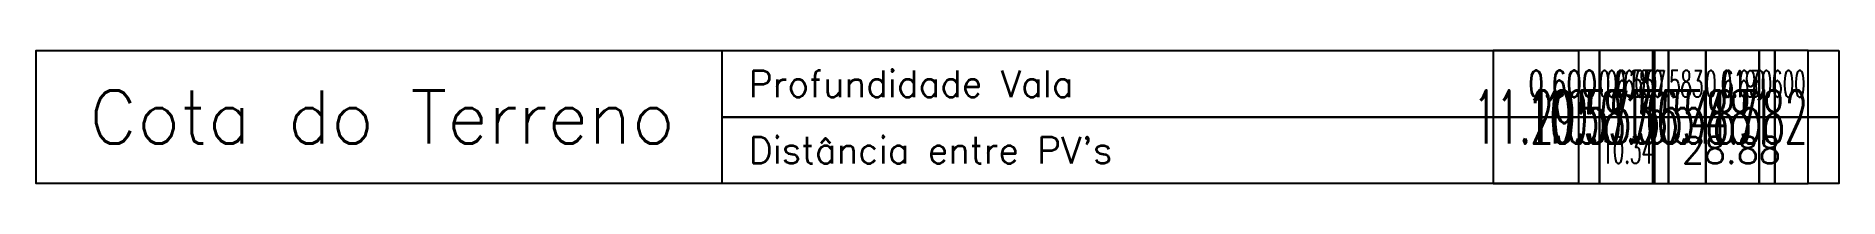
# Model space of a CAD drawing. Extents: x -289 to 361868, y -200 to 7352041.
# Drawn here: x -289 to 50, y -75 to -50 of the extents above; entities that cross this region are included whole.
import ezdxf
from ezdxf.enums import TextEntityAlignment as Align

# ---------------------------------------------------------------- set-up
doc = ezdxf.new("R2010")
doc.units = 0
doc.layers.add('PS_PERFIL_COTA_LIN', color=7, linetype='Continuous')
doc.layers.add('PS_PERFIL_COTA_TXT', color=5, linetype='Continuous')
doc.styles.add('ROMANS', font='ROMANS.shx', dxfattribs={"height": 2})

msp = doc.modelspace()

# ---------------------------------------------------------------- texts
at = {"layer": 'PS_PERFIL_COTA_TXT', "style": 'ROMANS'}
for s, height, p in [('Profundidade Vala', 5, (-155, -56.25)), ('Profundidade Vala', 5, (-155, -56.25)), ('Cota do Terreno', 10, (-279, -62.5)), ("Distância entre PV's", 5, (-155, -68.75)), ("Distância entre PV's", 5, (-155, -68.75))]:
    msp.add_text(s, height=height, dxfattribs=at).set_placement(p, align=Align.MIDDLE_LEFT)
for s, height, width, p in [('0.600', 5, 0.666667, (4.5, -56.25)), ('0.600', 5, 0.666667, (4.5, -56.25)), ('0.618', 5, 0.5, (14.5, -56.25)), ('0.618', 5, 0.5, (14.5, -56.25)), ('0.600', 5, 0.5, (15.84, -56.25)), ('0.600', 5, 0.5, (15.84, -56.25)), ('0.557', 5, 0.5, (17.43, -56.25)), ('0.557', 5, 0.5, (17.43, -56.25)), ('0.583', 5, 0.5, (24.5, -56.25)), ('0.583', 5, 0.5, (24.5, -56.25)), ('0.619', 5, 0.5, (34.5, -56.25)), ('0.619', 5, 0.5, (34.5, -56.25)), ('0.630', 5, 0.5, (37.43, -56.25)), ('0.630', 5, 0.5, (37.43, -56.25)), ('0.600', 5, 0.5, (43.72, -56.25)), ('0.600', 5, 0.5, (43.72, -56.25)), ('11.295', 10, 0.5, (4.9, -62.5)), ('10.577', 10, 0.5, (14.9, -62.5)), ('10.553', 10, 0.5, (15.24, -62.5)), ('10.016', 10, 0.5, (17.83, -62.5)), ('8.555', 10, 0.5, (24.9, -62.5)), ('6.487', 10, 0.5, (34.9, -62.5)), ('5.881', 10, 0.5, (37.83, -62.5)), ('4.582', 10, 0.5, (44.12, -62.5))]:
    msp.add_text(s, height=height, dxfattribs=dict(at, width=width)).set_placement(p, align=Align.MIDDLE_RIGHT)
for s, width, p in [('10.34', 0.5, (10.17, -68.75)), ('10.34', 0.5, (10.17, -68.75)), ('28.88', 0.962665, (29.78, -68.75)), ('28.88', 0.962665, (29.78, -68.75))]:
    msp.add_text(s, height=5, dxfattribs=dict(at, width=width)).set_placement(p, align=Align.MIDDLE_CENTER)

# ---------------------------------------------------------------- linework, layer by layer
at = {"layer": 'PS_PERFIL_COTA_LIN', "linetype": 'Continuous'}
for points in [[(1, -50), (1, -75), (-289, -75), (-289, -50)], [(-15, -50), (-15, -62.5), (-160, -62.5), (-160, -50)], [(-15, -50), (-15, -62.5), (-160, -62.5), (-160, -50)], [(-15, -50), (-15, -62.5), (5, -62.5), (5, -50)], [(-15, -50), (-15, -62.5), (5, -62.5), (5, -50)], [(1, -50), (1, -75), (5, -75), (5, -50)], [(5, -50), (5, -75), (15, -75), (15, -50)], [(5, -50), (5, -62.5), (15, -62.5), (15, -50)], [(5, -50), (5, -62.5), (15, -62.5), (15, -50)], [(15, -50), (15, -75), (15.34, -75), (15.34, -50)], [(15, -50), (15, -62.5), (15.34, -62.5), (15.34, -50)], [(15, -50), (15, -62.5), (15.34, -62.5), (15.34, -50)], [(15.34, -50), (15.34, -75), (17.93, -75), (17.93, -50)], [(15.34, -50), (15.34, -62.5), (17.93, -62.5), (17.93, -50)], [(15.34, -50), (15.34, -62.5), (17.93, -62.5), (17.93, -50)], [(17.93, -50), (17.93, -75), (25, -75), (25, -50)], [(17.93, -50), (17.93, -62.5), (25, -62.5), (25, -50)], [(17.93, -50), (17.93, -62.5), (25, -62.5), (25, -50)], [(25, -50), (25, -75), (35, -75), (35, -50)], [(25, -50), (25, -62.5), (35, -62.5), (35, -50)], [(25, -50), (25, -62.5), (35, -62.5), (35, -50)], [(35, -50), (35, -75), (37.93, -75), (37.93, -50)], [(35, -50), (35, -62.5), (37.93, -62.5), (37.93, -50)], [(35, -50), (35, -62.5), (37.93, -62.5), (37.93, -50)], [(37.93, -50), (37.93, -75), (44.22, -75), (44.22, -50)], [(37.93, -50), (37.93, -62.5), (44.22, -62.5), (44.22, -50)], [(37.93, -50), (37.93, -62.5), (44.22, -62.5), (44.22, -50)], [(50, -50), (50, -75), (44.22, -75), (44.22, -50)], [(50, -50), (50, -62.5), (44.22, -62.5), (44.22, -50)], [(50, -50), (50, -62.5), (44.22, -62.5), (44.22, -50)], [(-15, -62.5), (-15, -75), (-160, -75), (-160, -62.5)], [(-15, -62.5), (-15, -75), (-160, -75), (-160, -62.5)], [(-15, -62.5), (-15, -75), (5, -75), (5, -62.5)], [(-15, -62.5), (-15, -75), (5, -75), (5, -62.5)], [(5, -62.5), (5, -75), (15.34, -75), (15.34, -62.5)], [(5, -62.5), (5, -75), (15.34, -75), (15.34, -62.5)], [(15.34, -62.5), (15.34, -75), (44.22, -75), (44.22, -62.5)], [(15.34, -62.5), (15.34, -75), (44.22, -75), (44.22, -62.5)], [(50, -62.5), (50, -75), (44.22, -75), (44.22, -62.5)], [(50, -62.5), (50, -75), (44.22, -75), (44.22, -62.5)]]:
    msp.add_lwpolyline(points, close=True, dxfattribs=at)
for points in [[(5, -62.5), (15, -62.5)], [(5, -62.5), (15, -62.5)], [(15.34, -62.5), (17.93, -62.5)], [(15.34, -62.5), (17.93, -62.5)], [(17.93, -62.5), (25, -62.5)], [(17.93, -62.5), (25, -62.5)], [(25, -62.5), (35, -62.5)], [(25, -62.5), (35, -62.5)], [(35, -62.5), (37.93, -62.5)], [(35, -62.5), (37.93, -62.5)], [(37.93, -62.5), (44.22, -62.5)], [(37.93, -62.5), (44.22, -62.5)]]:
    msp.add_lwpolyline(points, dxfattribs=at)

msp.set_redraw_order([(e.dxf.handle, doc.entitydb.next_handle()) for e in msp.query("TEXT MTEXT ATTDEF DIMENSION ARC_DIMENSION")])  # texts and dimensions are drawn at this point

doc.saveas('drawing.dxf')
